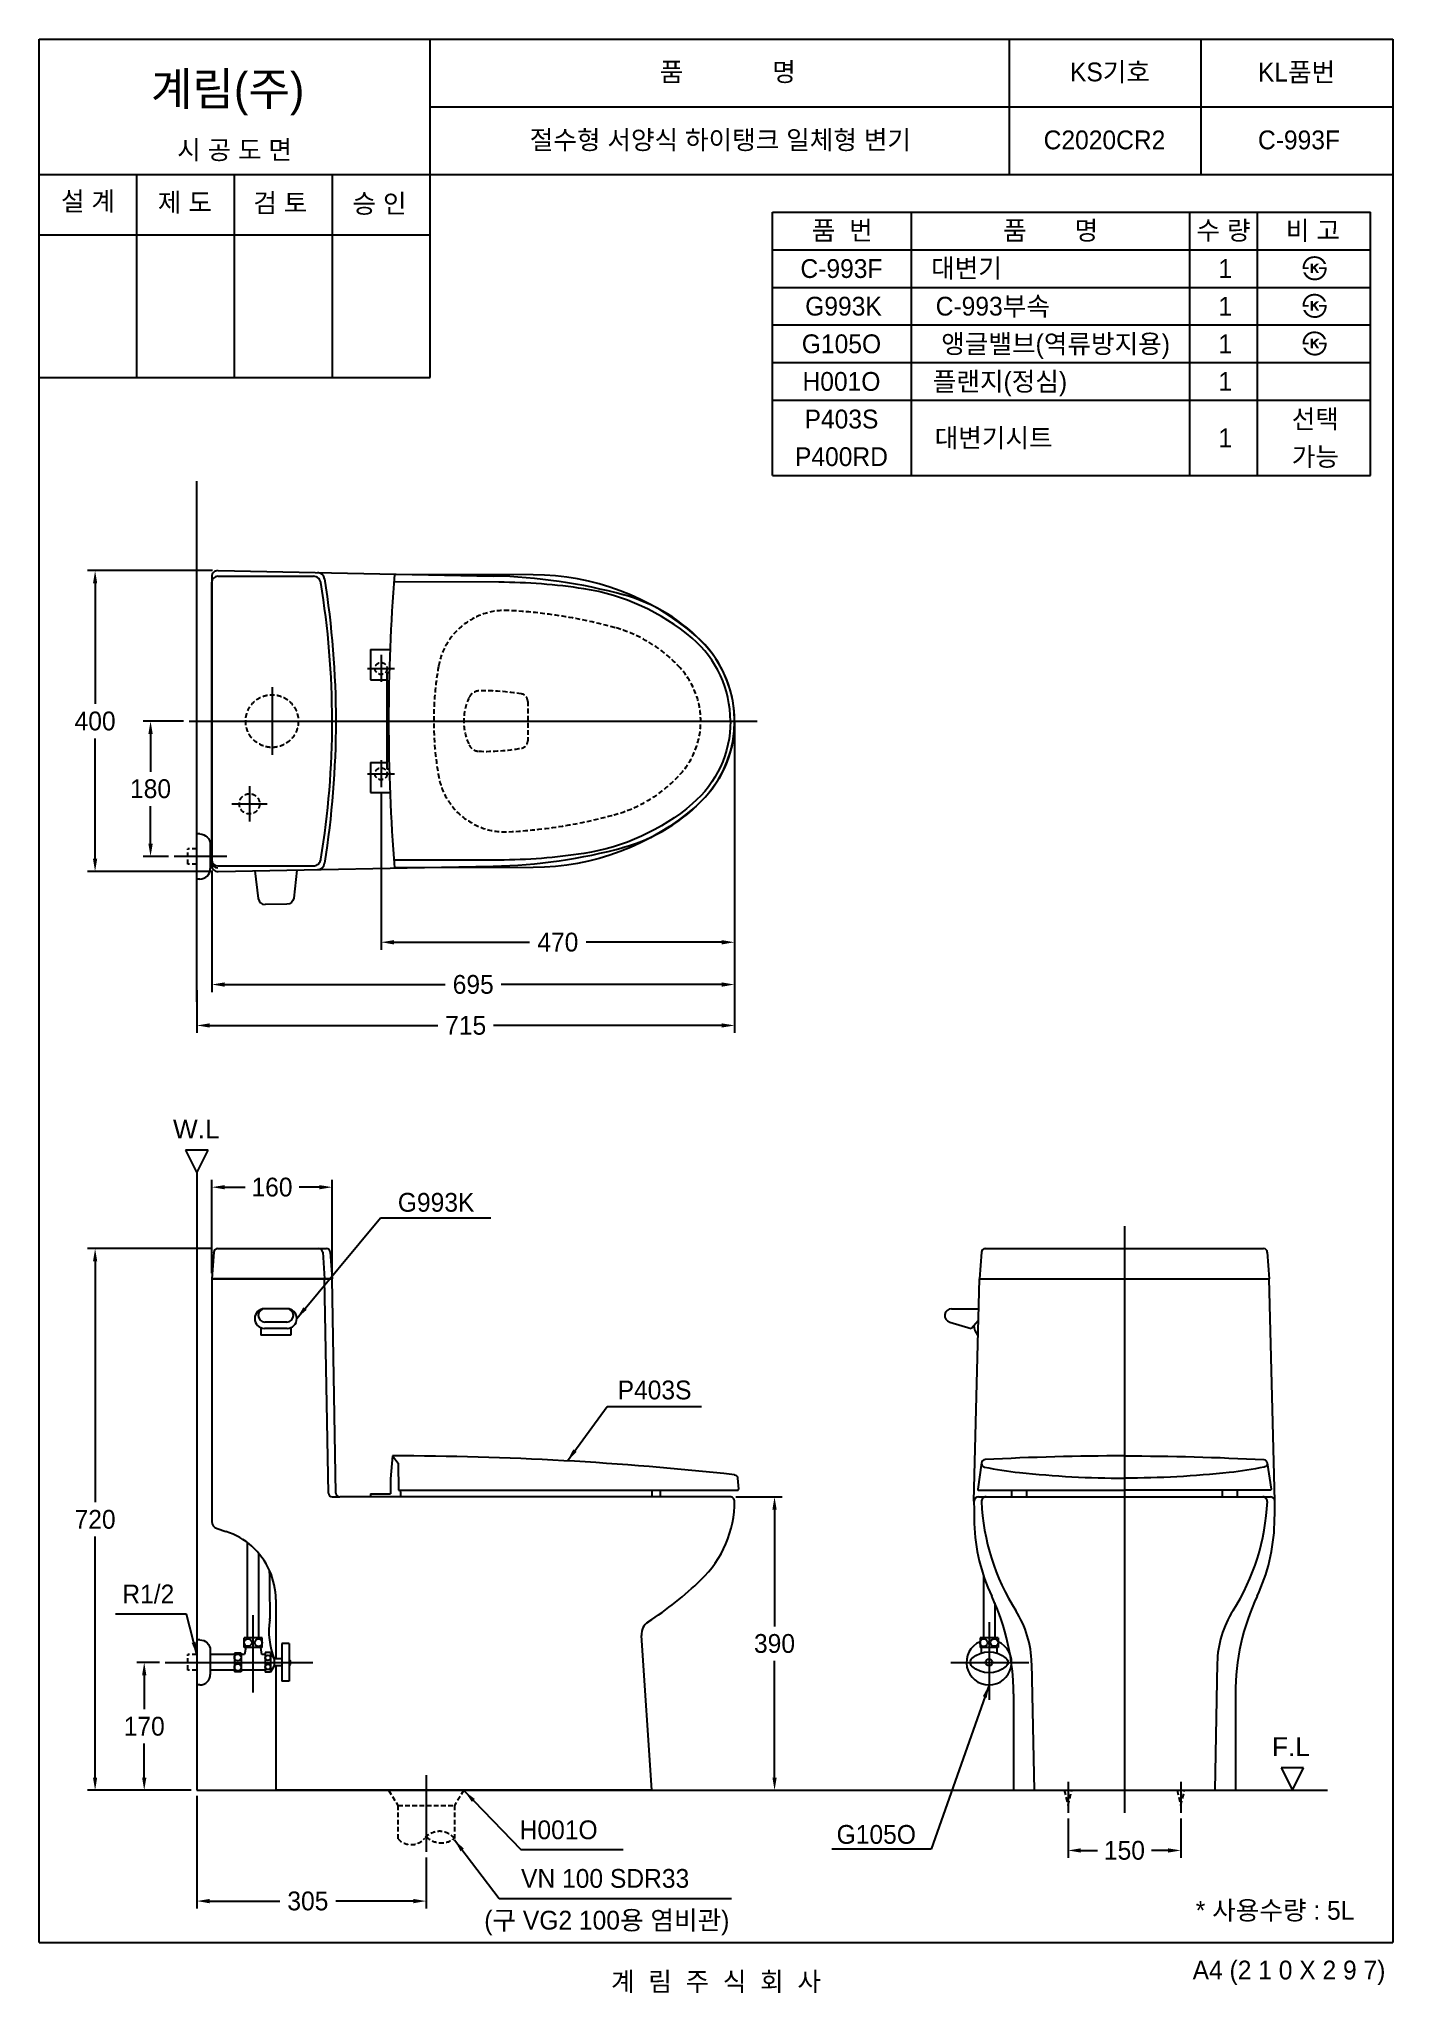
# Model space of a CAD drawing. Header units: millimetres. Extents: x 0 to 1800, y -67 to 2530.
import ezdxf
from ezdxf.enums import TextEntityAlignment as Align
from ezdxf.lldxf.tags import DXFTag

# ---------------------------------------------------------------- set-up
doc = ezdxf.new("R2010")
doc.units = ezdxf.units.MM
doc.linetypes.add('DASHED2', pattern=[9.525, 6.35, -3.175])
for name, color, linetype in [('TEXT', 7, 'Continuous'), ('내부선 및 부속', 4, 'Continuous'), ('도각라인', 255, 'Continuous'), ('외형선', 3, 'Continuous'), ('점선', 6, 'DASHED2'), ('중심선', 1, 'DASHED'), ('치수선', 7, 'Continuous')]:
    doc.layers.add(name, color=color, linetype=linetype)
doc.styles.add('____', font='')
doc.styles.add('타이틀', font='H2GTRM.TTF', dxfattribs={"height": 25})
doc.styles.get('____').set_extended_font_data('굴림')
tags = doc.linetypes.add('DASHDOT', pattern=[70, 31, -13, 13, -13]).pattern_tags.tags
tags[10:11] = [DXFTag(74, 4), DXFTag(75, 0), DXFTag(340, '0'), DXFTag(46, 0.0), DXFTag(50, 0.0), DXFTag(44, 0.0), DXFTag(45, 0.0)]
tags[8:9] = [DXFTag(74, 4), DXFTag(75, 0), DXFTag(340, '0'), DXFTag(46, 0.0), DXFTag(50, 0.0), DXFTag(44, 0.0), DXFTag(45, 0.0)]
tags[6:7] = [DXFTag(74, 4), DXFTag(75, 0), DXFTag(340, '0'), DXFTag(46, 0.0), DXFTag(50, 0.0), DXFTag(44, 0.0), DXFTag(45, 0.0)]
tags[4:5] = [DXFTag(74, 4), DXFTag(75, 0), DXFTag(340, '0'), DXFTag(46, 0.0), DXFTag(50, 0.0), DXFTag(44, 0.0), DXFTag(45, 0.0)]
tags = doc.linetypes.add('DASHED', pattern=[25.72, 12.86, -12.86]).pattern_tags.tags
tags[6:7] = [DXFTag(74, 4), DXFTag(75, 0), DXFTag(340, '0'), DXFTag(46, 0.0), DXFTag(50, 0.0), DXFTag(44, 0.0), DXFTag(45, 0.0)]
tags[4:5] = [DXFTag(74, 4), DXFTag(75, 0), DXFTag(340, '0'), DXFTag(46, 0.0), DXFTag(50, 0.0), DXFTag(44, 0.0), DXFTag(45, 0.0)]
doc.dimstyles.new('MSADIM', dxfattribs={"dimtxt": 33, "dimasz": 17, "dimexe": 10, "dimexo": 7.5, "dimgap": 10, "dimtad": 0, "dimtih": 1, "dimtoh": 1, "dimdec": 0, "dimzin": 1, "dimdsep": 46, "dimtxsty": '____', "dimcen": 11.25, "dimadec": 0, "dimazin": 0, "dimtfac": 1, "dimtdec": 0, "dimtix": 1, "dimtmove": 0, "dimatfit": 3, "dimfxl": 1, "dimtolj": 1, "dimtzin": 1, "dimarcsym": 0})

msp = doc.modelspace()

# ---------------------------------------------------------------- texts
at = {"layer": 'TEXT', "style": '타이틀'}
for s, p in [('품             명', (915.7, 2486.4)), ('KS기호', (1423.8, 2486.3)), ('KL품번', (1671.8, 2486.1)), ('시 공 도 면', (259.9, 2382.7)), ('절수형 서양식 하이탱크 일체형 변기', (905.8, 2396)), ('C2020CR2', (1416.5, 2396)), ('C-993F', (1675.1, 2396)), ('설 계', (65, 2314.6)), ('제 도', (193.8, 2312.9)), ('검 토', (320.8, 2312.3)), ('승 인', (452.7, 2311.4)), ('품  번', (1067.9, 2275.7)), ('품       명', (1344.8, 2275.7)), ('수 량', (1574.8, 2275.7)), ('비 고', (1693.6, 2275.7)), ('C-993F', (1066.8, 2225)), ('대변기', (1233.1, 2225.6)), ('1', (1577, 2225)), ('G993K', (1069.5, 2175)), ('C-993부속', (1268, 2175)), ('1', (1577, 2174.9)), ('G105O', (1066.8, 2125)), ('앵글밸브(역류방지용)', (1351.5, 2125)), ('1', (1577, 2124.9)), ('H001O', (1066.8, 2075)), ('플랜지(정심)', (1277.5, 2075)), ('1', (1577, 2075)), ('P403S', (1066.8, 2025)), ('선택', (1696.8, 2025)), ('대변기시트', (1269.1, 1999.9)), ('1', (1577, 2000)), ('P400RD', (1066.8, 1975)), ('가능', (1696.8, 1975)), ('* 사용수량 : 5L', (1643.3, 42.9)), ('계  림  주  식  회  사', (900, -51.7))]:
    msp.add_text(s, height=25, dxfattribs=at).set_placement(p, align=Align.MIDDLE_CENTER)
msp.add_text('계림(주)', height=44, dxfattribs=at).set_placement((148.7, 2441.8))
msp.add_text('A4 (2 1 0 X 2 9 7)', height=25, dxfattribs=at).set_placement((1790, -36.5), align=Align.MIDDLE_RIGHT)
at = {"layer": 'TEXT', "char_height": 25, "attachment_point": 1, "line_spacing_factor": 0.963855, "style": '타이틀'}
for s, insert, width in [('\\fArial;W.L', (178, 1093.9), 248.993), ('\\A1;G993K', (477, 996.4), 248.993), ('\\A1;P403S', (769.2, 747), 248.993), ('\\fArial;F.L', (1639.1, 272.8), 248.993), ('\\A1; G105O', (1051.3, 156.3), 248.993), ('\\A1;VN 100 SDR33', (640.8, 97.8), 379.657), ('\\A1;(구 VG2 100{\\fGulim|b0|i0|c129|p50;용 염비관)}', (591.9, 42.3), 379.657)]:
    msp.add_mtext(s, dxfattribs=dict(at, insert=insert, width=width))
at = {"layer": '치수선', "linetype": 'Continuous', "char_height": 25, "attachment_point": 1, "line_spacing_factor": 0.963855, "style": '타이틀'}
for s, insert, width in [('\\A1;R1/2', (110.7, 475.8), 248.993), ('\\A1; H001O', (629.9, 162.4), 361.787)]:
    msp.add_mtext(s, dxfattribs=dict(at, insert=insert, width=width))

# ---------------------------------------------------------------- blocks, each defined once
blk = doc.blocks.new('*D11')
at = {"layer": '치수선', "color": 0, "linetype": 'Continuous', "lineweight": -2, "transparency": 16777216}
for p, q in [((926.2, 592.4), (987.8, 592.4)), ((977.8, 575.4), (977.8, 420.2)), ((977.8, 219.4), (977.8, 374.6)), ((822.2, 202.4), (987.8, 202.4))]:
    blk.add_line(p, q, dxfattribs=at)
at = {"layer": '치수선', "color": 0, "linetype": 'Continuous', "transparency": 16777216}
for points in [[(975, 575.4), (980.7, 575.4), (977.8, 592.4)], [(975, 219.4), (980.7, 219.4), (977.8, 202.4)]]:
    blk.add_solid(points, dxfattribs=at)
at = {"layer": '치수선', "color": 0, "linetype": 'Continuous', "transparency": 16777216, "insert": (977.8, 397.4), "char_height": 25, "attachment_point": 5, "style": '____'}
blk.add_mtext('\\A1;390', dxfattribs=at)
blk = doc.blocks.new('*D12')
at = {"layer": '치수선', "color": 0, "linetype": 'Continuous', "lineweight": -2, "transparency": 16777216}
for p, q in [((1368, 164.9), (1368, 112.5)), ((1518, 164.9), (1518, 112.5)), ((1385, 122.5), (1407.1, 122.5)), ((1501, 122.5), (1478.9, 122.5))]:
    blk.add_line(p, q, dxfattribs=at)
at = {"layer": '치수선', "color": 0, "linetype": 'Continuous', "transparency": 16777216}
for points in [[(1385, 125.3), (1385, 119.6), (1368, 122.5)], [(1501, 125.3), (1501, 119.6), (1518, 122.5)]]:
    blk.add_solid(points, dxfattribs=at)
at = {"layer": '치수선', "color": 0, "linetype": 'Continuous', "transparency": 16777216, "insert": (1443, 122.5), "char_height": 25, "attachment_point": 5, "style": '____'}
blk.add_mtext('\\A1;150', dxfattribs=at)
blk = doc.blocks.new('*D2')
at = {"layer": '치수선', "color": 0, "linetype": 'Continuous', "lineweight": -2, "transparency": 16777216}
for p, q in [((209.7, 194.9), (209.7, 45.2)), ((514.7, 113.2), (514.7, 45.2)), ((226.7, 55.2), (320, 55.2)), ((497.7, 55.2), (394.7, 55.2))]:
    blk.add_line(p, q, dxfattribs=at)
at = {"layer": '치수선', "color": 0, "linetype": 'Continuous', "transparency": 16777216}
for points in [[(226.7, 58), (226.7, 52.3), (209.7, 55.2)], [(497.7, 58), (497.7, 52.3), (514.7, 55.2)]]:
    blk.add_solid(points, dxfattribs=at)
at = {"layer": '치수선', "color": 0, "linetype": 'Continuous', "transparency": 16777216, "insert": (357.4, 55.2), "char_height": 25, "attachment_point": 5, "style": '____'}
blk.add_mtext('\\A1;305', dxfattribs=at)
blk = doc.blocks.new('*D3')
at = {"layer": '치수선', "color": 0, "linetype": 'Continuous', "lineweight": -2, "transparency": 16777216}
for p, q in [((924.7, 1616), (924.7, 1319.6)), ((454.7, 1528), (454.7, 1319.6)), ((471.7, 1329.6), (652.1, 1329.6)), ((907.7, 1329.6), (727.4, 1329.6))]:
    blk.add_line(p, q, dxfattribs=at)
at = {"layer": '치수선', "color": 0, "linetype": 'Continuous', "transparency": 16777216}
for points in [[(471.7, 1332.4), (471.7, 1326.7), (454.7, 1329.6)], [(907.7, 1332.4), (907.7, 1326.7), (924.7, 1329.6)]]:
    blk.add_solid(points, dxfattribs=at)
at = {"layer": '치수선', "color": 0, "linetype": 'Continuous', "transparency": 16777216, "insert": (689.7, 1329.6), "char_height": 25, "attachment_point": 5, "style": '____'}
blk.add_mtext('\\A1;470', dxfattribs=at)
blk = doc.blocks.new('*D4')
at = {"layer": '치수선', "color": 0, "linetype": 'Continuous', "lineweight": -2, "transparency": 16777216}
for p, q in [((229.7, 1424), (229.7, 1263.4)), ((924.7, 1322.1), (924.7, 1263.4)), ((246.7, 1273.4), (539.9, 1273.4)), ((907.7, 1273.4), (614.5, 1273.4))]:
    blk.add_line(p, q, dxfattribs=at)
at = {"layer": '치수선', "color": 0, "linetype": 'Continuous', "transparency": 16777216}
for points in [[(246.7, 1276.2), (246.7, 1270.5), (229.7, 1273.4)], [(907.7, 1276.2), (907.7, 1270.5), (924.7, 1273.4)]]:
    blk.add_solid(points, dxfattribs=at)
at = {"layer": '치수선', "color": 0, "linetype": 'Continuous', "transparency": 16777216, "insert": (577.2, 1273.4), "char_height": 25, "attachment_point": 5, "style": '____'}
blk.add_mtext('\\A1;695', dxfattribs=at)
blk = doc.blocks.new('*D5')
at = {"layer": '치수선', "color": 0, "linetype": 'Continuous', "lineweight": -2, "transparency": 16777216}
for p, q in [((209.7, 1265.9), (209.7, 1209)), ((924.7, 1265.9), (924.7, 1209)), ((226.7, 1219), (530.1, 1219)), ((907.7, 1219), (604.4, 1219))]:
    blk.add_line(p, q, dxfattribs=at)
at = {"layer": '치수선', "color": 0, "linetype": 'Continuous', "transparency": 16777216}
for points in [[(226.7, 1221.8), (226.7, 1216.2), (209.7, 1219)], [(907.7, 1221.8), (907.7, 1216.2), (924.7, 1219)]]:
    blk.add_solid(points, dxfattribs=at)
at = {"layer": '치수선', "color": 0, "linetype": 'Continuous', "transparency": 16777216, "insert": (567.2, 1219), "char_height": 25, "attachment_point": 5, "style": '____'}
blk.add_mtext('\\A1;715', dxfattribs=at)
blk = doc.blocks.new('*D6')
at = {"layer": '치수선', "color": 0, "linetype": 'Continuous', "lineweight": -2, "transparency": 16777216}
for p, q in [((160.2, 372.4), (129.8, 372.4)), ((139.8, 355.4), (139.8, 310.3)), ((139.8, 219.4), (139.8, 264.6)), ((202.2, 202.4), (129.8, 202.4))]:
    blk.add_line(p, q, dxfattribs=at)
at = {"layer": '치수선', "color": 0, "linetype": 'Continuous', "transparency": 16777216}
for points in [[(137, 355.4), (142.7, 355.4), (139.8, 372.4)], [(137, 219.4), (142.7, 219.4), (139.8, 202.4)]]:
    blk.add_solid(points, dxfattribs=at)
at = {"layer": '치수선', "color": 0, "linetype": 'Continuous', "transparency": 16777216, "insert": (139.8, 287.4), "char_height": 25, "attachment_point": 5, "style": '____'}
blk.add_mtext('\\A1;170', dxfattribs=at)
blk = doc.blocks.new('*D7')
at = {"layer": '치수선', "color": 0, "linetype": 'Continuous', "lineweight": -2, "transparency": 16777216}
for p, q in [((229.7, 922.4), (64.5, 922.4)), ((74.5, 905.4), (74.5, 585.3)), ((74.5, 219.4), (74.5, 539.6)), ((202.2, 202.4), (64.5, 202.4))]:
    blk.add_line(p, q, dxfattribs=at)
at = {"layer": '치수선', "color": 0, "linetype": 'Continuous', "transparency": 16777216}
for points in [[(71.7, 905.4), (77.3, 905.4), (74.5, 922.4)], [(71.7, 219.4), (77.3, 219.4), (74.5, 202.4)]]:
    blk.add_solid(points, dxfattribs=at)
at = {"layer": '치수선', "color": 0, "linetype": 'Continuous', "transparency": 16777216, "insert": (74.5, 562.4), "char_height": 25, "attachment_point": 5, "style": '____'}
blk.add_mtext('\\A1;720', dxfattribs=at)
blk = doc.blocks.new('*D8')
at = {"layer": '치수선', "color": 0, "linetype": 'Continuous', "lineweight": -2, "transparency": 16777216}
for p, q in [((192.2, 1623.5), (138.2, 1623.5)), ((148.2, 1606.5), (148.2, 1556.3)), ((148.2, 1460.5), (148.2, 1510.6)), ((172.2, 1443.5), (138.2, 1443.5))]:
    blk.add_line(p, q, dxfattribs=at)
at = {"layer": '치수선', "color": 0, "linetype": 'Continuous', "transparency": 16777216}
for points in [[(145.4, 1606.5), (151.1, 1606.5), (148.2, 1623.5)], [(145.4, 1460.5), (151.1, 1460.5), (148.2, 1443.5)]]:
    blk.add_solid(points, dxfattribs=at)
at = {"layer": '치수선', "color": 0, "linetype": 'Continuous', "transparency": 16777216, "insert": (148.2, 1533.5), "char_height": 25, "attachment_point": 5, "style": '____'}
blk.add_mtext('\\A1;180', dxfattribs=at)
blk = doc.blocks.new('*D9')
at = {"layer": '치수선', "color": 0, "linetype": 'Continuous', "lineweight": -2, "transparency": 16777216}
for p, q in [((230.4, 1823.5), (64.5, 1823.5)), ((74.5, 1806.5), (74.5, 1646.3)), ((74.5, 1440.5), (74.5, 1600.6)), ((230.4, 1423.5), (64.5, 1423.5))]:
    blk.add_line(p, q, dxfattribs=at)
at = {"layer": '치수선', "color": 0, "linetype": 'Continuous', "transparency": 16777216}
for points in [[(71.7, 1806.5), (77.3, 1806.5), (74.5, 1823.5)], [(71.7, 1440.5), (77.3, 1440.5), (74.5, 1423.5)]]:
    blk.add_solid(points, dxfattribs=at)
at = {"layer": '치수선', "color": 0, "linetype": 'Continuous', "transparency": 16777216, "insert": (74.5, 1623.5), "char_height": 25, "attachment_point": 5, "style": '____'}
blk.add_mtext('\\A1;400', dxfattribs=at)
blk = doc.blocks.new('*D10')
at = {"layer": '치수선', "color": 0, "linetype": 'Continuous', "lineweight": -2, "transparency": 16777216}
for p, q in [((229.7, 889.9), (229.7, 1014)), ((389.7, 889.9), (389.7, 1014)), ((246.7, 1004), (273.8, 1004)), ((372.7, 1004), (345.7, 1004))]:
    blk.add_line(p, q, dxfattribs=at)
at = {"layer": '치수선', "color": 0, "linetype": 'Continuous', "transparency": 16777216}
for points in [[(246.7, 1006.8), (246.7, 1001.2), (229.7, 1004)], [(372.7, 1006.8), (372.7, 1001.2), (389.7, 1004)]]:
    blk.add_solid(points, dxfattribs=at)
at = {"layer": '치수선', "color": 0, "linetype": 'Continuous', "transparency": 16777216, "insert": (309.7, 1004), "char_height": 25, "attachment_point": 5, "style": '____'}
blk.add_mtext('\\A1;160', dxfattribs=at)

# ---------------------------------------------------------------- dimensions: what is measured, and where the dimension line sits
at = {"layer": '치수선', "linetype": 'Continuous'}
for base, p1, p2, picture, middle in [((74.5, 1423.5), (237.9, 1823.5), (237.9, 1423.5), '*D9', (74.5, 1623.5)), ((148.2, 1443.5), (199.7, 1623.5), (179.7, 1443.5), '*D8', (148.2, 1533.5)), ((74.5, 922.4), (209.7, 202.4), (237.2, 922.4), '*D7', (74.5, 562.4)), ((977.8, 592.4), (814.7, 202.4), (918.7, 592.4), '*D11', (977.8, 397.4)), ((139.8, 202.4), (167.7, 372.4), (209.7, 202.4), '*D6', (139.8, 287.4))]:
    dim = msp.add_linear_dim(base=base, p1=p1, p2=p2, angle=90, dimstyle='MSADIM', override={"dimtxt": 25}, dxfattribs=at)
    dim.commit()
    dim.dimension.update_dxf_attribs({"geometry": picture, "text_midpoint": middle})
for base, p1, p2, picture, middle in [((454.7, 1329.6), (924.7, 1623.5), (454.7, 1535.5), '*D3', (689.7, 1329.6)), ((229.7, 1273.4), (924.7, 1329.6), (229.7, 1431.5), '*D4', (577.2, 1273.4)), ((209.7, 1219), (924.7, 1273.4), (209.7, 1273.4), '*D5', (567.2, 1219)), ((389.7, 1004), (229.7, 882.4), (389.7, 882.4), '*D10', (309.7, 1004)), ((1518, 122.5), (1368, 172.4), (1518, 172.4), '*D12', (1443, 122.5))]:
    dim = msp.add_linear_dim(base=base, p1=p1, p2=p2, dimstyle='MSADIM', override={"dimtxt": 25}, dxfattribs=at)
    dim.commit()
    dim.dimension.update_dxf_attribs({"geometry": picture, "text_midpoint": middle})
dim = msp.add_linear_dim(base=(514.7, 55.2), p1=(209.7, 202.4), p2=(514.7, 120.7), dimstyle='MSADIM', override={"dimtxt": 25}, dxfattribs=at)
dim.commit()
dim.dimension.update_dxf_attribs({"geometry": '*D2', "text_midpoint": (357.4, 55.2), "dimtype": 160})

# ---------------------------------------------------------------- hatches: boundary and pattern name
at = {"layer": 'TEXT'}
for points in [[(1679.9, 2224.2), (1679.8, 2224.6), (1679.8, 2225), (1679.8, 2225.4), (1679.8, 2225.8), (1679.8, 2226.2), (1679.9, 2226.6), (1679.9, 2227), (1679.9, 2227.4), (1680, 2227.8), (1680, 2228.2), (1680.1, 2228.6), (1680.2, 2229), (1680.3, 2229.4), (1680.4, 2229.8), (1680.5, 2230.1), (1680.6, 2230.5), (1680.7, 2230.9), (1680.8, 2231.3), (1681, 2231.7), (1681.1, 2232), (1681.3, 2232.4), (1681.4, 2232.7), (1681.6, 2233.1), (1681.8, 2233.4), (1682, 2233.8), (1682.1, 2234.1), (1682.4, 2234.4), (1682.6, 2234.8), (1682.8, 2235.1), (1683, 2235.4), (1683.2, 2235.7), (1683.8, 2236.3), (1684, 2236.6), (1684.3, 2236.9), (1684.6, 2237.2), (1684.9, 2237.5), (1685.2, 2237.8), (1685.5, 2238), (1685.8, 2238.3), (1686.1, 2238.5), (1686.4, 2238.7), (1686.8, 2239), (1687.1, 2239.2), (1687.4, 2239.4), (1687.8, 2239.6), (1688.2, 2239.8), (1688.5, 2239.9), (1688.9, 2240.1), (1689.3, 2240.3), (1689.7, 2240.5), (1690.2, 2240.6), (1690.6, 2240.7), (1691, 2240.9), (1691.5, 2241), (1691.9, 2241.1), (1692.4, 2241.2), (1692.8, 2241.2), (1693.3, 2241.3), (1693.8, 2241.4), (1694.2, 2241.4), (1694.7, 2241.4), (1695.2, 2241.5), (1695.7, 2241.5), (1696.5, 2241.5), (1696.8, 2241.4), (1697.2, 2241.4), (1697.6, 2241.4), (1697.9, 2241.3), (1698.3, 2241.3), (1698.6, 2241.2), (1699, 2241.2), (1699.3, 2241.1), (1699.7, 2241), (1700, 2241), (1700.4, 2240.9), (1700.7, 2240.8), (1701, 2240.7), (1701.4, 2240.6), (1701.7, 2240.5), (1702, 2240.4), (1702.3, 2240.2), (1702.6, 2240.1), (1702.9, 2240), (1703.2, 2239.8), (1703.5, 2239.7), (1703.8, 2239.5), (1704.1, 2239.4), (1704.4, 2239.2), (1704.7, 2239), (1705, 2238.9), (1705.2, 2238.7), (1705.5, 2238.5), (1705.8, 2238.3), (1706.1, 2238.1), (1706.5, 2237.7), (1706.9, 2237.4), (1707.3, 2237), (1707.7, 2236.6), (1708, 2236.2), (1708.4, 2235.8), (1708.7, 2235.4), (1709.1, 2234.9), (1709.4, 2234.5), (1709.7, 2234), (1710, 2233.5), (1710.3, 2233), (1710.5, 2232.5), (1710.8, 2232), (1711, 2231.5), (1711.3, 2230.9), (1711.3, 2230.9), (1708.2, 2230.9), (1708.2, 2230.9), (1708.1, 2231.1), (1708, 2231.3), (1708, 2231.4), (1707.9, 2231.6), (1707.8, 2231.8), (1707.7, 2232), (1707.7, 2232.1), (1707.6, 2232.3), (1707.5, 2232.5), (1707.4, 2232.6), (1707.3, 2232.8), (1707.2, 2233), (1707.1, 2233.1), (1707, 2233.3), (1706.9, 2233.5), (1706.7, 2233.6), (1706.6, 2233.8), (1706.5, 2233.9), (1706.2, 2234.3), (1705.9, 2234.6), (1705.6, 2234.9), (1705.3, 2235.2), (1705, 2235.5), (1704.7, 2235.8), (1704.3, 2236.1), (1704.1, 2236.3), (1703.8, 2236.4), (1703.6, 2236.6), (1703.4, 2236.8), (1703.1, 2236.9), (1702.9, 2237.1), (1702.6, 2237.2), (1702.4, 2237.4), (1702.2, 2237.5), (1701.9, 2237.6), (1701.7, 2237.7), (1701.4, 2237.8), (1701.2, 2238), (1700.9, 2238.1), (1700.6, 2238.2), (1700.4, 2238.3), (1700.1, 2238.3), (1699.9, 2238.4), (1699.6, 2238.5), (1699.3, 2238.6), (1699.1, 2238.6), (1698.8, 2238.7), (1698.5, 2238.7), (1698.2, 2238.8), (1698, 2238.8), (1697.7, 2238.9), (1697.4, 2238.9), (1697.1, 2238.9), (1696.8, 2239), (1696.5, 2239), (1696.3, 2239), (1696, 2239), (1695.6, 2239), (1695.3, 2239), (1694.9, 2238.9), (1694.6, 2238.9), (1694.3, 2238.9), (1693.9, 2238.9), (1693.6, 2238.8), (1693.3, 2238.8), (1693, 2238.7), (1692.7, 2238.7), (1692.3, 2238.6), (1692, 2238.5), (1691.7, 2238.4), (1691.4, 2238.3), (1691.1, 2238.2), (1690.9, 2238.1), (1690.6, 2238), (1690.3, 2237.9), (1690, 2237.8), (1689.7, 2237.7), (1689.4, 2237.5), (1689.2, 2237.4), (1688.9, 2237.3), (1688.7, 2237.1), (1688.4, 2236.9), (1688.1, 2236.8), (1687.9, 2236.6), (1687.6, 2236.4), (1687.4, 2236.2), (1687.2, 2236), (1686.9, 2235.8), (1686.7, 2235.6), (1686.5, 2235.4), (1686.2, 2235.2), (1686, 2235), (1685.8, 2234.7), (1685.6, 2234.5), (1685.4, 2234.3), (1685.2, 2234), (1685, 2233.8), (1684.8, 2233.5), (1684.7, 2233.3), (1684.5, 2233), (1684.3, 2232.7), (1684.2, 2232.5), (1684, 2232.2), (1683.9, 2231.9), (1683.8, 2231.6), (1683.7, 2231.3), (1683.5, 2231.1), (1683.4, 2230.8), (1683.3, 2230.5), (1683.2, 2230.2), (1683.1, 2229.8), (1683, 2229.5), (1683, 2229.2), (1682.9, 2228.9), (1682.8, 2228.6), (1682.8, 2228.2), (1682.7, 2227.9), (1682.7, 2227.6), (1682.7, 2227.2), (1682.6, 2226.9), (1682.6, 2226.5), (1682.6, 2226.5), (1687.8, 2226.5), (1687.8, 2226.5), (1687.8, 2226.5), (1687.8, 2224.2), (1687.8, 2224.2), (1687.8, 2224.2), (1679.9, 2224.2)], [(1712, 2226.5), (1712, 2226.1), (1712, 2225.6), (1712, 2225.2), (1712, 2224.8), (1711.9, 2224.3), (1711.9, 2223.9), (1711.9, 2223.5), (1711.8, 2223.1), (1711.7, 2222.7), (1711.6, 2222.2), (1711.6, 2221.8), (1711.5, 2221.4), (1711.3, 2221), (1711.2, 2220.6), (1711.1, 2220.2), (1711, 2219.8), (1710.8, 2219.4), (1710.7, 2219), (1710.5, 2218.7), (1710.4, 2218.3), (1710.2, 2217.9), (1710, 2217.6), (1709.8, 2217.2), (1709.6, 2216.9), (1709.4, 2216.5), (1709.2, 2216.2), (1709, 2215.9), (1708.8, 2215.5), (1708.5, 2215.2), (1708.3, 2214.9), (1708, 2214.6), (1707.8, 2214.3), (1707.5, 2214), (1707.2, 2213.7), (1707, 2213.5), (1706.7, 2213.2), (1706.4, 2212.9), (1706.1, 2212.7), (1705.8, 2212.4), (1705.5, 2212.2), (1705.2, 2212), (1704.8, 2211.8), (1704.5, 2211.6), (1704.2, 2211.4), (1703.8, 2211.2), (1703.5, 2211), (1703.1, 2210.8), (1702.8, 2210.7), (1702.4, 2210.5), (1702.1, 2210.3), (1701.7, 2210.2), (1701.3, 2210.1), (1700.9, 2209.9), (1700.5, 2209.8), (1700.2, 2209.7), (1699.8, 2209.6), (1699.4, 2209.6), (1699, 2209.5), (1698.6, 2209.4), (1698.2, 2209.4), (1697.8, 2209.4), (1697.4, 2209.3), (1697, 2209.3), (1696.6, 2209.3), (1695.9, 2209.3), (1695.3, 2209.3), (1694.6, 2209.4), (1694, 2209.5), (1693.3, 2209.5), (1693, 2209.6), (1692.7, 2209.7), (1692.4, 2209.7), (1692.1, 2209.8), (1691.8, 2209.9), (1691.5, 2209.9), (1691.2, 2210), (1691, 2210.1), (1690.7, 2210.2), (1690.4, 2210.3), (1690.1, 2210.4), (1689.8, 2210.5), (1689.5, 2210.6), (1689.3, 2210.7), (1689, 2210.9), (1688.7, 2211), (1688.5, 2211.1), (1688.2, 2211.3), (1687.9, 2211.4), (1687.7, 2211.6), (1687.4, 2211.7), (1686.9, 2212), (1686.6, 2212.2), (1686.4, 2212.4), (1686.1, 2212.6), (1685.9, 2212.8), (1685.6, 2213), (1685.4, 2213.2), (1685.1, 2213.4), (1684.9, 2213.6), (1684.7, 2213.8), (1684.5, 2214.1), (1684.2, 2214.3), (1684, 2214.5), (1683.8, 2214.8), (1683.6, 2215), (1683.4, 2215.2), (1683.2, 2215.5), (1683, 2215.8), (1682.8, 2216), (1682.6, 2216.3), (1682.5, 2216.6), (1682.3, 2216.8), (1682.1, 2217.1), (1681.9, 2217.4), (1681.8, 2217.7), (1681.6, 2218), (1681.5, 2218.3), (1681.3, 2218.6), (1681, 2219.2), (1680.8, 2219.9), (1680.8, 2219.9), (1683.7, 2219.9), (1683.7, 2219.9), (1683.9, 2219.4), (1684.2, 2219), (1684.4, 2218.6), (1684.6, 2218.2), (1684.9, 2217.9), (1685.1, 2217.5), (1685.4, 2217.1), (1685.7, 2216.8), (1685.9, 2216.5), (1686.2, 2216.1), (1686.5, 2215.8), (1686.8, 2215.5), (1687.1, 2215.2), (1687.4, 2215), (1687.7, 2214.7), (1688, 2214.5), (1688.2, 2214.3), (1688.4, 2214.1), (1688.7, 2214), (1688.9, 2213.8), (1689.1, 2213.7), (1689.4, 2213.5), (1689.6, 2213.4), (1689.9, 2213.2), (1690.1, 2213.1), (1690.4, 2213), (1690.6, 2212.9), (1690.9, 2212.8), (1691.1, 2212.7), (1691.4, 2212.6), (1691.7, 2212.5), (1691.9, 2212.4), (1692.2, 2212.3), (1692.5, 2212.3), (1692.7, 2212.2), (1693, 2212.1), (1693.3, 2212.1), (1693.6, 2212), (1693.9, 2212), (1694.2, 2212), (1694.5, 2211.9), (1694.8, 2211.9), (1695.1, 2211.9), (1695.4, 2211.9), (1695.7, 2211.9), (1696, 2211.9), (1696.3, 2211.9), (1697.1, 2211.9), (1697.4, 2211.9), (1697.7, 2212), (1698, 2212), (1698.2, 2212), (1698.5, 2212), (1698.7, 2212.1), (1699, 2212.1), (1699.3, 2212.2), (1699.5, 2212.2), (1699.8, 2212.3), (1700, 2212.4), (1700.3, 2212.5), (1700.5, 2212.5), (1700.8, 2212.6), (1701, 2212.7), (1701.3, 2212.8), (1701.5, 2212.9), (1701.8, 2213), (1702, 2213.1), (1702.3, 2213.3), (1702.5, 2213.4), (1702.7, 2213.5), (1703, 2213.7), (1703.2, 2213.8), (1703.4, 2213.9), (1703.7, 2214.1), (1703.9, 2214.3), (1704.1, 2214.4), (1704.3, 2214.6), (1704.6, 2214.8), (1704.8, 2215), (1705.1, 2215.2), (1705.3, 2215.4), (1705.6, 2215.7), (1705.8, 2215.9), (1706, 2216.1), (1706.2, 2216.4), (1706.4, 2216.6), (1706.6, 2216.9), (1706.8, 2217.1), (1707, 2217.4), (1707.2, 2217.7), (1707.3, 2218), (1707.5, 2218.2), (1707.7, 2218.5), (1707.8, 2218.8), (1708, 2219.1), (1708.1, 2219.4), (1708.2, 2219.7), (1708.3, 2220), (1708.4, 2220.4), (1708.6, 2220.7), (1708.7, 2221), (1708.7, 2221.3), (1708.8, 2221.7), (1708.9, 2222), (1709, 2222.4), (1709, 2222.7), (1709.1, 2223.1), (1709.1, 2223.4), (1709.2, 2223.8), (1709.2, 2224.2), (1709.2, 2224.2), (1701.8, 2224.2), (1701.8, 2224.2), (1701.8, 2224.2), (1701.8, 2226.5), (1701.8, 2226.5), (1701.8, 2226.5), (1712, 2226.5)], [(1693.6, 2227.2), (1698.4, 2231.6), (1702.3, 2231.6), (1696.9, 2226.6), (1701.9, 2219.1), (1698.6, 2219.1), (1695, 2224.8), (1693.6, 2223.6), (1693.6, 2219.1), (1690.7, 2219.1), (1690.7, 2231.7), (1693.6, 2231.7)], [(1679.9, 2174.2), (1679.8, 2174.6), (1679.8, 2175), (1679.8, 2175.4), (1679.8, 2175.8), (1679.8, 2176.2), (1679.9, 2176.6), (1679.9, 2177), (1679.9, 2177.4), (1680, 2177.8), (1680, 2178.2), (1680.1, 2178.6), (1680.2, 2179), (1680.3, 2179.4), (1680.4, 2179.8), (1680.5, 2180.1), (1680.6, 2180.5), (1680.7, 2180.9), (1680.8, 2181.3), (1681, 2181.7), (1681.1, 2182), (1681.3, 2182.4), (1681.4, 2182.7), (1681.6, 2183.1), (1681.8, 2183.4), (1682, 2183.8), (1682.1, 2184.1), (1682.4, 2184.4), (1682.6, 2184.8), (1682.8, 2185.1), (1683, 2185.4), (1683.2, 2185.7), (1683.8, 2186.3), (1684, 2186.6), (1684.3, 2186.9), (1684.6, 2187.2), (1684.9, 2187.5), (1685.2, 2187.8), (1685.5, 2188), (1685.8, 2188.3), (1686.1, 2188.5), (1686.4, 2188.7), (1686.8, 2189), (1687.1, 2189.2), (1687.4, 2189.4), (1687.8, 2189.6), (1688.2, 2189.8), (1688.5, 2189.9), (1688.9, 2190.1), (1689.3, 2190.3), (1689.7, 2190.5), (1690.2, 2190.6), (1690.6, 2190.7), (1691, 2190.9), (1691.5, 2191), (1691.9, 2191.1), (1692.4, 2191.2), (1692.8, 2191.2), (1693.3, 2191.3), (1693.8, 2191.4), (1694.2, 2191.4), (1694.7, 2191.4), (1695.2, 2191.5), (1695.7, 2191.5), (1696.5, 2191.5), (1696.8, 2191.4), (1697.2, 2191.4), (1697.6, 2191.4), (1697.9, 2191.3), (1698.3, 2191.3), (1698.6, 2191.2), (1699, 2191.2), (1699.3, 2191.1), (1699.7, 2191), (1700, 2191), (1700.4, 2190.9), (1700.7, 2190.8), (1701, 2190.7), (1701.4, 2190.6), (1701.7, 2190.5), (1702, 2190.4), (1702.3, 2190.2), (1702.6, 2190.1), (1702.9, 2190), (1703.2, 2189.8), (1703.5, 2189.7), (1703.8, 2189.5), (1704.1, 2189.4), (1704.4, 2189.2), (1704.7, 2189), (1705, 2188.9), (1705.2, 2188.7), (1705.5, 2188.5), (1705.8, 2188.3), (1706.1, 2188.1), (1706.5, 2187.7), (1706.9, 2187.4), (1707.3, 2187), (1707.7, 2186.6), (1708, 2186.2), (1708.4, 2185.8), (1708.7, 2185.4), (1709.1, 2184.9), (1709.4, 2184.5), (1709.7, 2184), (1710, 2183.5), (1710.3, 2183), (1710.5, 2182.5), (1710.8, 2182), (1711, 2181.5), (1711.3, 2180.9), (1711.3, 2180.9), (1708.2, 2180.9), (1708.2, 2180.9), (1708.1, 2181.1), (1708, 2181.3), (1708, 2181.4), (1707.9, 2181.6), (1707.8, 2181.8), (1707.7, 2182), (1707.7, 2182.1), (1707.6, 2182.3), (1707.5, 2182.5), (1707.4, 2182.6), (1707.3, 2182.8), (1707.2, 2183), (1707.1, 2183.1), (1707, 2183.3), (1706.9, 2183.5), (1706.7, 2183.6), (1706.6, 2183.8), (1706.5, 2183.9), (1706.2, 2184.3), (1705.9, 2184.6), (1705.6, 2184.9), (1705.3, 2185.2), (1705, 2185.5), (1704.7, 2185.8), (1704.3, 2186.1), (1704.1, 2186.3), (1703.8, 2186.4), (1703.6, 2186.6), (1703.4, 2186.8), (1703.1, 2186.9), (1702.9, 2187.1), (1702.6, 2187.2), (1702.4, 2187.4), (1702.2, 2187.5), (1701.9, 2187.6), (1701.7, 2187.7), (1701.4, 2187.8), (1701.2, 2188), (1700.9, 2188.1), (1700.6, 2188.2), (1700.4, 2188.3), (1700.1, 2188.3), (1699.9, 2188.4), (1699.6, 2188.5), (1699.3, 2188.6), (1699.1, 2188.6), (1698.8, 2188.7), (1698.5, 2188.7), (1698.2, 2188.8), (1698, 2188.8), (1697.7, 2188.9), (1697.4, 2188.9), (1697.1, 2188.9), (1696.8, 2189), (1696.5, 2189), (1696.3, 2189), (1696, 2189), (1695.6, 2189), (1695.3, 2189), (1694.9, 2188.9), (1694.6, 2188.9), (1694.3, 2188.9), (1693.9, 2188.9), (1693.6, 2188.8), (1693.3, 2188.8), (1693, 2188.7), (1692.7, 2188.7), (1692.3, 2188.6), (1692, 2188.5), (1691.7, 2188.4), (1691.4, 2188.3), (1691.1, 2188.2), (1690.9, 2188.1), (1690.6, 2188), (1690.3, 2187.9), (1690, 2187.8), (1689.7, 2187.7), (1689.4, 2187.5), (1689.2, 2187.4), (1688.9, 2187.3), (1688.7, 2187.1), (1688.4, 2186.9), (1688.1, 2186.8), (1687.9, 2186.6), (1687.6, 2186.4), (1687.4, 2186.2), (1687.2, 2186), (1686.9, 2185.8), (1686.7, 2185.6), (1686.5, 2185.4), (1686.2, 2185.2), (1686, 2185), (1685.8, 2184.7), (1685.6, 2184.5), (1685.4, 2184.3), (1685.2, 2184), (1685, 2183.8), (1684.8, 2183.5), (1684.7, 2183.3), (1684.5, 2183), (1684.3, 2182.7), (1684.2, 2182.5), (1684, 2182.2), (1683.9, 2181.9), (1683.8, 2181.6), (1683.7, 2181.3), (1683.5, 2181.1), (1683.4, 2180.8), (1683.3, 2180.5), (1683.2, 2180.2), (1683.1, 2179.8), (1683, 2179.5), (1683, 2179.2), (1682.9, 2178.9), (1682.8, 2178.6), (1682.8, 2178.2), (1682.7, 2177.9), (1682.7, 2177.6), (1682.7, 2177.2), (1682.6, 2176.9), (1682.6, 2176.5), (1682.6, 2176.5), (1687.8, 2176.5), (1687.8, 2176.5), (1687.8, 2176.5), (1687.8, 2174.2), (1687.8, 2174.2), (1687.8, 2174.2), (1679.9, 2174.2)], [(1693.6, 2177.2), (1698.4, 2181.6), (1702.3, 2181.6), (1696.9, 2176.6), (1701.9, 2169.1), (1698.6, 2169.1), (1695, 2174.8), (1693.6, 2173.6), (1693.6, 2169.1), (1690.7, 2169.1), (1690.7, 2181.7), (1693.6, 2181.7)], [(1712, 2176.5), (1712, 2176.1), (1712, 2175.6), (1712, 2175.2), (1712, 2174.8), (1711.9, 2174.3), (1711.9, 2173.9), (1711.9, 2173.5), (1711.8, 2173.1), (1711.7, 2172.7), (1711.6, 2172.2), (1711.6, 2171.8), (1711.5, 2171.4), (1711.3, 2171), (1711.2, 2170.6), (1711.1, 2170.2), (1711, 2169.8), (1710.8, 2169.4), (1710.7, 2169), (1710.5, 2168.7), (1710.4, 2168.3), (1710.2, 2167.9), (1710, 2167.6), (1709.8, 2167.2), (1709.6, 2166.9), (1709.4, 2166.5), (1709.2, 2166.2), (1709, 2165.9), (1708.8, 2165.5), (1708.5, 2165.2), (1708.3, 2164.9), (1708, 2164.6), (1707.8, 2164.3), (1707.5, 2164), (1707.2, 2163.7), (1707, 2163.5), (1706.7, 2163.2), (1706.4, 2162.9), (1706.1, 2162.7), (1705.8, 2162.4), (1705.5, 2162.2), (1705.2, 2162), (1704.8, 2161.8), (1704.5, 2161.6), (1704.2, 2161.4), (1703.8, 2161.2), (1703.5, 2161), (1703.1, 2160.8), (1702.8, 2160.7), (1702.4, 2160.5), (1702.1, 2160.3), (1701.7, 2160.2), (1701.3, 2160.1), (1700.9, 2159.9), (1700.5, 2159.8), (1700.2, 2159.7), (1699.8, 2159.6), (1699.4, 2159.6), (1699, 2159.5), (1698.6, 2159.4), (1698.2, 2159.4), (1697.8, 2159.4), (1697.4, 2159.3), (1697, 2159.3), (1696.6, 2159.3), (1695.9, 2159.3), (1695.3, 2159.3), (1694.6, 2159.4), (1694, 2159.5), (1693.3, 2159.5), (1693, 2159.6), (1692.7, 2159.7), (1692.4, 2159.7), (1692.1, 2159.8), (1691.8, 2159.9), (1691.5, 2159.9), (1691.2, 2160), (1691, 2160.1), (1690.7, 2160.2), (1690.4, 2160.3), (1690.1, 2160.4), (1689.8, 2160.5), (1689.5, 2160.6), (1689.3, 2160.7), (1689, 2160.9), (1688.7, 2161), (1688.5, 2161.1), (1688.2, 2161.3), (1687.9, 2161.4), (1687.7, 2161.6), (1687.4, 2161.7), (1686.9, 2162), (1686.6, 2162.2), (1686.4, 2162.4), (1686.1, 2162.6), (1685.9, 2162.8), (1685.6, 2163), (1685.4, 2163.2), (1685.1, 2163.4), (1684.9, 2163.6), (1684.7, 2163.8), (1684.5, 2164.1), (1684.2, 2164.3), (1684, 2164.5), (1683.8, 2164.8), (1683.6, 2165), (1683.4, 2165.2), (1683.2, 2165.5), (1683, 2165.8), (1682.8, 2166), (1682.6, 2166.3), (1682.5, 2166.6), (1682.3, 2166.8), (1682.1, 2167.1), (1681.9, 2167.4), (1681.8, 2167.7), (1681.6, 2168), (1681.5, 2168.3), (1681.3, 2168.6), (1681, 2169.2), (1680.8, 2169.9), (1680.8, 2169.9), (1683.7, 2169.9), (1683.7, 2169.9), (1683.9, 2169.4), (1684.2, 2169), (1684.4, 2168.6), (1684.6, 2168.2), (1684.9, 2167.9), (1685.1, 2167.5), (1685.4, 2167.1), (1685.7, 2166.8), (1685.9, 2166.5), (1686.2, 2166.1), (1686.5, 2165.8), (1686.8, 2165.5), (1687.1, 2165.2), (1687.4, 2165), (1687.7, 2164.7), (1688, 2164.5), (1688.2, 2164.3), (1688.4, 2164.1), (1688.7, 2164), (1688.9, 2163.8), (1689.1, 2163.7), (1689.4, 2163.5), (1689.6, 2163.4), (1689.9, 2163.2), (1690.1, 2163.1), (1690.4, 2163), (1690.6, 2162.9), (1690.9, 2162.8), (1691.1, 2162.7), (1691.4, 2162.6), (1691.7, 2162.5), (1691.9, 2162.4), (1692.2, 2162.3), (1692.5, 2162.3), (1692.7, 2162.2), (1693, 2162.1), (1693.3, 2162.1), (1693.6, 2162), (1693.9, 2162), (1694.2, 2162), (1694.5, 2161.9), (1694.8, 2161.9), (1695.1, 2161.9), (1695.4, 2161.9), (1695.7, 2161.9), (1696, 2161.9), (1696.3, 2161.9), (1697.1, 2161.9), (1697.4, 2161.9), (1697.7, 2162), (1698, 2162), (1698.2, 2162), (1698.5, 2162), (1698.7, 2162.1), (1699, 2162.1), (1699.3, 2162.2), (1699.5, 2162.2), (1699.8, 2162.3), (1700, 2162.4), (1700.3, 2162.5), (1700.5, 2162.5), (1700.8, 2162.6), (1701, 2162.7), (1701.3, 2162.8), (1701.5, 2162.9), (1701.8, 2163), (1702, 2163.1), (1702.3, 2163.3), (1702.5, 2163.4), (1702.7, 2163.5), (1703, 2163.7), (1703.2, 2163.8), (1703.4, 2163.9), (1703.7, 2164.1), (1703.9, 2164.3), (1704.1, 2164.4), (1704.3, 2164.6), (1704.6, 2164.8), (1704.8, 2165), (1705.1, 2165.2), (1705.3, 2165.4), (1705.6, 2165.7), (1705.8, 2165.9), (1706, 2166.1), (1706.2, 2166.4), (1706.4, 2166.6), (1706.6, 2166.9), (1706.8, 2167.1), (1707, 2167.4), (1707.2, 2167.7), (1707.3, 2168), (1707.5, 2168.2), (1707.7, 2168.5), (1707.8, 2168.8), (1708, 2169.1), (1708.1, 2169.4), (1708.2, 2169.7), (1708.3, 2170), (1708.4, 2170.4), (1708.6, 2170.7), (1708.7, 2171), (1708.7, 2171.3), (1708.8, 2171.7), (1708.9, 2172), (1709, 2172.4), (1709, 2172.7), (1709.1, 2173.1), (1709.1, 2173.4), (1709.2, 2173.8), (1709.2, 2174.2), (1709.2, 2174.2), (1701.8, 2174.2), (1701.8, 2174.2), (1701.8, 2174.2), (1701.8, 2176.5), (1701.8, 2176.5), (1701.8, 2176.5), (1712, 2176.5)], [(1679.9, 2124.2), (1679.8, 2124.6), (1679.8, 2125), (1679.8, 2125.4), (1679.8, 2125.8), (1679.8, 2126.2), (1679.9, 2126.6), (1679.9, 2127), (1679.9, 2127.4), (1680, 2127.8), (1680, 2128.2), (1680.1, 2128.6), (1680.2, 2129), (1680.3, 2129.4), (1680.4, 2129.8), (1680.5, 2130.1), (1680.6, 2130.5), (1680.7, 2130.9), (1680.8, 2131.3), (1681, 2131.7), (1681.1, 2132), (1681.3, 2132.4), (1681.4, 2132.7), (1681.6, 2133.1), (1681.8, 2133.4), (1682, 2133.8), (1682.1, 2134.1), (1682.4, 2134.4), (1682.6, 2134.8), (1682.8, 2135.1), (1683, 2135.4), (1683.2, 2135.7), (1683.8, 2136.3), (1684, 2136.6), (1684.3, 2136.9), (1684.6, 2137.2), (1684.9, 2137.5), (1685.2, 2137.8), (1685.5, 2138), (1685.8, 2138.3), (1686.1, 2138.5), (1686.4, 2138.7), (1686.8, 2139), (1687.1, 2139.2), (1687.4, 2139.4), (1687.8, 2139.6), (1688.2, 2139.8), (1688.5, 2139.9), (1688.9, 2140.1), (1689.3, 2140.3), (1689.7, 2140.5), (1690.2, 2140.6), (1690.6, 2140.7), (1691, 2140.9), (1691.5, 2141), (1691.9, 2141.1), (1692.4, 2141.2), (1692.8, 2141.2), (1693.3, 2141.3), (1693.8, 2141.4), (1694.2, 2141.4), (1694.7, 2141.4), (1695.2, 2141.5), (1695.7, 2141.5), (1696.5, 2141.5), (1696.8, 2141.4), (1697.2, 2141.4), (1697.6, 2141.4), (1697.9, 2141.3), (1698.3, 2141.3), (1698.6, 2141.2), (1699, 2141.2), (1699.3, 2141.1), (1699.7, 2141), (1700, 2141), (1700.4, 2140.9), (1700.7, 2140.8), (1701, 2140.7), (1701.4, 2140.6), (1701.7, 2140.5), (1702, 2140.4), (1702.3, 2140.2), (1702.6, 2140.1), (1702.9, 2140), (1703.2, 2139.8), (1703.5, 2139.7), (1703.8, 2139.5), (1704.1, 2139.4), (1704.4, 2139.2), (1704.7, 2139), (1705, 2138.9), (1705.2, 2138.7), (1705.5, 2138.5), (1705.8, 2138.3), (1706.1, 2138.1), (1706.5, 2137.7), (1706.9, 2137.4), (1707.3, 2137), (1707.7, 2136.6), (1708, 2136.2), (1708.4, 2135.8), (1708.7, 2135.4), (1709.1, 2134.9), (1709.4, 2134.5), (1709.7, 2134), (1710, 2133.5), (1710.3, 2133), (1710.5, 2132.5), (1710.8, 2132), (1711, 2131.5), (1711.3, 2130.9), (1711.3, 2130.9), (1708.2, 2130.9), (1708.2, 2130.9), (1708.1, 2131.1), (1708, 2131.3), (1708, 2131.4), (1707.9, 2131.6), (1707.8, 2131.8), (1707.7, 2132), (1707.7, 2132.1), (1707.6, 2132.3), (1707.5, 2132.5), (1707.4, 2132.6), (1707.3, 2132.8), (1707.2, 2133), (1707.1, 2133.1), (1707, 2133.3), (1706.9, 2133.5), (1706.7, 2133.6), (1706.6, 2133.8), (1706.5, 2133.9), (1706.2, 2134.3), (1705.9, 2134.6), (1705.6, 2134.9), (1705.3, 2135.2), (1705, 2135.5), (1704.7, 2135.8), (1704.3, 2136.1), (1704.1, 2136.3), (1703.8, 2136.4), (1703.6, 2136.6), (1703.4, 2136.8), (1703.1, 2136.9), (1702.9, 2137.1), (1702.6, 2137.2), (1702.4, 2137.4), (1702.2, 2137.5), (1701.9, 2137.6), (1701.7, 2137.7), (1701.4, 2137.8), (1701.2, 2138), (1700.9, 2138.1), (1700.6, 2138.2), (1700.4, 2138.3), (1700.1, 2138.3), (1699.9, 2138.4), (1699.6, 2138.5), (1699.3, 2138.6), (1699.1, 2138.6), (1698.8, 2138.7), (1698.5, 2138.7), (1698.2, 2138.8), (1698, 2138.8), (1697.7, 2138.9), (1697.4, 2138.9), (1697.1, 2138.9), (1696.8, 2139), (1696.5, 2139), (1696.3, 2139), (1696, 2139), (1695.6, 2139), (1695.3, 2139), (1694.9, 2138.9), (1694.6, 2138.9), (1694.3, 2138.9), (1693.9, 2138.9), (1693.6, 2138.8), (1693.3, 2138.8), (1693, 2138.7), (1692.7, 2138.7), (1692.3, 2138.6), (1692, 2138.5), (1691.7, 2138.4), (1691.4, 2138.3), (1691.1, 2138.2), (1690.9, 2138.1), (1690.6, 2138), (1690.3, 2137.9), (1690, 2137.8), (1689.7, 2137.7), (1689.4, 2137.5), (1689.2, 2137.4), (1688.9, 2137.3), (1688.7, 2137.1), (1688.4, 2136.9), (1688.1, 2136.8), (1687.9, 2136.6), (1687.6, 2136.4), (1687.4, 2136.2), (1687.2, 2136), (1686.9, 2135.8), (1686.7, 2135.6), (1686.5, 2135.4), (1686.2, 2135.2), (1686, 2135), (1685.8, 2134.7), (1685.6, 2134.5), (1685.4, 2134.3), (1685.2, 2134), (1685, 2133.8), (1684.8, 2133.5), (1684.7, 2133.3), (1684.5, 2133), (1684.3, 2132.7), (1684.2, 2132.5), (1684, 2132.2), (1683.9, 2131.9), (1683.8, 2131.6), (1683.7, 2131.3), (1683.5, 2131.1), (1683.4, 2130.8), (1683.3, 2130.5), (1683.2, 2130.2), (1683.1, 2129.8), (1683, 2129.5), (1683, 2129.2), (1682.9, 2128.9), (1682.8, 2128.6), (1682.8, 2128.2), (1682.7, 2127.9), (1682.7, 2127.6), (1682.7, 2127.2), (1682.6, 2126.9), (1682.6, 2126.5), (1682.6, 2126.5), (1687.8, 2126.5), (1687.8, 2126.5), (1687.8, 2126.5), (1687.8, 2124.2), (1687.8, 2124.2), (1687.8, 2124.2), (1679.9, 2124.2)], [(1693.6, 2127.2), (1698.4, 2131.6), (1702.3, 2131.6), (1696.9, 2126.6), (1701.9, 2119.1), (1698.6, 2119.1), (1695, 2124.8), (1693.6, 2123.6), (1693.6, 2119.1), (1690.7, 2119.1), (1690.7, 2131.7), (1693.6, 2131.7)], [(1712, 2126.5), (1712, 2126.1), (1712, 2125.6), (1712, 2125.2), (1712, 2124.8), (1711.9, 2124.3), (1711.9, 2123.9), (1711.9, 2123.5), (1711.8, 2123.1), (1711.7, 2122.7), (1711.6, 2122.2), (1711.6, 2121.8), (1711.5, 2121.4), (1711.3, 2121), (1711.2, 2120.6), (1711.1, 2120.2), (1711, 2119.8), (1710.8, 2119.4), (1710.7, 2119), (1710.5, 2118.7), (1710.4, 2118.3), (1710.2, 2117.9), (1710, 2117.6), (1709.8, 2117.2), (1709.6, 2116.9), (1709.4, 2116.5), (1709.2, 2116.2), (1709, 2115.9), (1708.8, 2115.5), (1708.5, 2115.2), (1708.3, 2114.9), (1708, 2114.6), (1707.8, 2114.3), (1707.5, 2114), (1707.2, 2113.7), (1707, 2113.5), (1706.7, 2113.2), (1706.4, 2112.9), (1706.1, 2112.7), (1705.8, 2112.4), (1705.5, 2112.2), (1705.2, 2112), (1704.8, 2111.8), (1704.5, 2111.6), (1704.2, 2111.4), (1703.8, 2111.2), (1703.5, 2111), (1703.1, 2110.8), (1702.8, 2110.7), (1702.4, 2110.5), (1702.1, 2110.3), (1701.7, 2110.2), (1701.3, 2110.1), (1700.9, 2109.9), (1700.5, 2109.8), (1700.2, 2109.7), (1699.8, 2109.6), (1699.4, 2109.6), (1699, 2109.5), (1698.6, 2109.4), (1698.2, 2109.4), (1697.8, 2109.4), (1697.4, 2109.3), (1697, 2109.3), (1696.6, 2109.3), (1695.9, 2109.3), (1695.3, 2109.3), (1694.6, 2109.4), (1694, 2109.5), (1693.3, 2109.5), (1693, 2109.6), (1692.7, 2109.7), (1692.4, 2109.7), (1692.1, 2109.8), (1691.8, 2109.9), (1691.5, 2109.9), (1691.2, 2110), (1691, 2110.1), (1690.7, 2110.2), (1690.4, 2110.3), (1690.1, 2110.4), (1689.8, 2110.5), (1689.5, 2110.6), (1689.3, 2110.7), (1689, 2110.9), (1688.7, 2111), (1688.5, 2111.1), (1688.2, 2111.3), (1687.9, 2111.4), (1687.7, 2111.6), (1687.4, 2111.7), (1686.9, 2112), (1686.6, 2112.2), (1686.4, 2112.4), (1686.1, 2112.6), (1685.9, 2112.8), (1685.6, 2113), (1685.4, 2113.2), (1685.1, 2113.4), (1684.9, 2113.6), (1684.7, 2113.8), (1684.5, 2114.1), (1684.2, 2114.3), (1684, 2114.5), (1683.8, 2114.8), (1683.6, 2115), (1683.4, 2115.2), (1683.2, 2115.5), (1683, 2115.8), (1682.8, 2116), (1682.6, 2116.3), (1682.5, 2116.6), (1682.3, 2116.8), (1682.1, 2117.1), (1681.9, 2117.4), (1681.8, 2117.7), (1681.6, 2118), (1681.5, 2118.3), (1681.3, 2118.6), (1681, 2119.2), (1680.8, 2119.9), (1680.8, 2119.9), (1683.7, 2119.9), (1683.7, 2119.9), (1683.9, 2119.4), (1684.2, 2119), (1684.4, 2118.6), (1684.6, 2118.2), (1684.9, 2117.9), (1685.1, 2117.5), (1685.4, 2117.1), (1685.7, 2116.8), (1685.9, 2116.5), (1686.2, 2116.1), (1686.5, 2115.8), (1686.8, 2115.5), (1687.1, 2115.2), (1687.4, 2115), (1687.7, 2114.7), (1688, 2114.5), (1688.2, 2114.3), (1688.4, 2114.1), (1688.7, 2114), (1688.9, 2113.8), (1689.1, 2113.7), (1689.4, 2113.5), (1689.6, 2113.4), (1689.9, 2113.2), (1690.1, 2113.1), (1690.4, 2113), (1690.6, 2112.9), (1690.9, 2112.8), (1691.1, 2112.7), (1691.4, 2112.6), (1691.7, 2112.5), (1691.9, 2112.4), (1692.2, 2112.3), (1692.5, 2112.3), (1692.7, 2112.2), (1693, 2112.1), (1693.3, 2112.1), (1693.6, 2112), (1693.9, 2112), (1694.2, 2112), (1694.5, 2111.9), (1694.8, 2111.9), (1695.1, 2111.9), (1695.4, 2111.9), (1695.7, 2111.9), (1696, 2111.9), (1696.3, 2111.9), (1697.1, 2111.9), (1697.4, 2111.9), (1697.7, 2112), (1698, 2112), (1698.2, 2112), (1698.5, 2112), (1698.7, 2112.1), (1699, 2112.1), (1699.3, 2112.2), (1699.5, 2112.2), (1699.8, 2112.3), (1700, 2112.4), (1700.3, 2112.5), (1700.5, 2112.5), (1700.8, 2112.6), (1701, 2112.7), (1701.3, 2112.8), (1701.5, 2112.9), (1701.8, 2113), (1702, 2113.1), (1702.3, 2113.3), (1702.5, 2113.4), (1702.7, 2113.5), (1703, 2113.7), (1703.2, 2113.8), (1703.4, 2113.9), (1703.7, 2114.1), (1703.9, 2114.3), (1704.1, 2114.4), (1704.3, 2114.6), (1704.6, 2114.8), (1704.8, 2115), (1705.1, 2115.2), (1705.3, 2115.4), (1705.6, 2115.7), (1705.8, 2115.9), (1706, 2116.1), (1706.2, 2116.4), (1706.4, 2116.6), (1706.6, 2116.9), (1706.8, 2117.1), (1707, 2117.4), (1707.2, 2117.7), (1707.3, 2118), (1707.5, 2118.2), (1707.7, 2118.5), (1707.8, 2118.8), (1708, 2119.1), (1708.1, 2119.4), (1708.2, 2119.7), (1708.3, 2120), (1708.4, 2120.4), (1708.6, 2120.7), (1708.7, 2121), (1708.7, 2121.3), (1708.8, 2121.7), (1708.9, 2122), (1709, 2122.4), (1709, 2122.7), (1709.1, 2123.1), (1709.1, 2123.4), (1709.2, 2123.8), (1709.2, 2124.2), (1709.2, 2124.2), (1701.8, 2124.2), (1701.8, 2124.2), (1701.8, 2124.2), (1701.8, 2126.5), (1701.8, 2126.5), (1701.8, 2126.5), (1712, 2126.5)]]:
    msp.add_hatch(color=256, dxfattribs=at).paths.add_polyline_path(points, flags=0)

# ---------------------------------------------------------------- linework, layer by layer
at = {"layer": '내부선 및 부속', "linetype": 'Continuous'}
for p, q in [((657.1, 1818), (472.7, 1818.5)), ((611.1, 1808.1), (471.9, 1808.5)), ((440.7, 1718.5), (440.7, 1678.5)), ((440.7, 1718.5), (466.6, 1718.5)), ((440.7, 1678.5), (462.7, 1678.5)), ((462.7, 1559.5), (462.7, 1687.5)), ((465.5, 1687.5), (462.7, 1687.5)), ((440.7, 1568.5), (440.7, 1528.5)), ((440.7, 1568.5), (462.7, 1568.5)), ((465.5, 1559.5), (462.7, 1559.5)), ((440.7, 1528.5), (466.6, 1528.5)), ((213.7, 1473.5), (209.7, 1473.5)), ((227.7, 1459.5), (227.7, 1427.5)), ((229.7, 1453.7), (227.7, 1453.7)), ((229.7, 1433.2), (227.7, 1433.2)), ((611.1, 1438.8), (471.9, 1438.5)), ((657.1, 1429), (472.7, 1428.5)), ((213.7, 1413.5), (209.7, 1413.5)), ((286.7, 1424.4), (291.5, 1387.7)), ((342.7, 1425.5), (338.5, 1388)), ((329.6, 1380.1), (300.5, 1379.8)), ((329.7, 842.4), (299.7, 842.4)), ((1213.2, 842.4), (1249.5, 842.4)), ((294.7, 817.4), (294.7, 807.4)), ((334.7, 807.4), (294.7, 807.4)), ((329.7, 816.4), (299.7, 816.4)), ((329.4, 824.8), (300.1, 824.8)), ((334.7, 817.4), (334.7, 807.4)), ((1210.7, 824.8), (1239.2, 816.4)), ((1239.2, 816.4), (1249.1, 827.3)), ((1247.7, 807.4), (1248.6, 807.4)), ((469.9, 646.9), (467.2, 616.4)), ((469.9, 646.9), (477.4, 637.4)), ((477.4, 637.4), (477.7, 601.4)), ((1253, 637.7), (1248, 602.6)), ((1632.9, 637.7), (1638, 602.6)), ((467.2, 616.4), (467.2, 596.4)), ((477.7, 601.4), (928.9, 601.4)), ((480.3, 601.4), (480.7, 597.4)), ((480.7, 597.4), (480.7, 592.4)), ((814.5, 601.4), (814.5, 592.4)), ((825.8, 601.4), (825.8, 592.4)), ((928.8, 617.3), (929.9, 602.5)), ((1249, 601.4), (1443, 601.4)), ((1293, 601.4), (1293, 592.4)), ((1313, 601.4), (1313, 592.4)), ((1637, 601.4), (1443, 601.4)), ((1573, 601.4), (1573, 592.4)), ((1593, 601.4), (1593, 592.4)), ((440.7, 596.4), (440.7, 592.4)), ((440.7, 596.4), (467.2, 596.4)), ((277.2, 405.2), (277.2, 531.6)), ((292.2, 405.2), (292.2, 517.3)), ((1255.5, 488.3), (1255.5, 405.2)), ((1270.5, 451.6), (1270.5, 405.2)), ((213.7, 402.4), (209.7, 402.4)), ((296.7, 405.2), (272.7, 405.2)), ((272.7, 392.2), (272.7, 405.2)), ((296.7, 392.2), (272.7, 392.2)), ((274.7, 392.2), (273.2, 382.7)), ((296.2, 382.7), (294.7, 392.2)), ((296.7, 392.2), (296.7, 405.2)), ((322.7, 397.4), (322.7, 347.4)), ((332.7, 397.4), (322.7, 397.4)), ((332.7, 397.4), (332.7, 347.4)), ((1251, 405.2), (1251, 392.2)), ((1275, 405.2), (1251, 405.2)), ((1275, 392.2), (1251, 392.2)), ((1252.5, 392.2), (1252.5, 384.7)), ((1273.5, 392.2), (1273.5, 384.7)), ((1275, 405.2), (1275, 392.2)), ((227.7, 388.4), (227.7, 356.4)), ((259.7, 382.7), (227.7, 382.7)), ((259.7, 384.9), (259.7, 359.9)), ((268.7, 384.9), (259.7, 384.9)), ((268.7, 384.9), (268.7, 359.9)), ((273.2, 382.7), (268.7, 382.7)), ((300.7, 382.7), (296.2, 382.7)), ((307.7, 385.4), (300.7, 385.4)), ((300.7, 385.4), (300.7, 359.4)), ((307.7, 385.4), (307.7, 359.4)), ((307.7, 385.4), (312.7, 377.2)), ((312.7, 367.7), (307.7, 359.4)), ((312.7, 377.2), (312.7, 367.7)), ((322.7, 377.2), (312.7, 377.2)), ((322.7, 367.7), (312.7, 367.7)), ((213.7, 342.4), (209.7, 342.4)), ((259.7, 362.2), (227.7, 362.2)), ((268.7, 359.9), (259.7, 359.9)), ((300.7, 362.2), (268.7, 362.2)), ((307.7, 359.4), (300.7, 359.4)), ((332.7, 347.4), (322.7, 347.4))]:
    msp.add_line(p, q, dxfattribs=at)
at = {"layer": '내부선 및 부속'}
for p, q in [((229.7, 1439), (229.7, 1808)), ((237.7, 1816), (364.7, 1816)), ((237.7, 1431), (364.7, 1431)), ((377.1, 917.8), (379.6, 882.4)), ((384.7, 597.3), (379.7, 882.4)), ((1250.5, 882.4), (1635.5, 882.4)), ((389.7, 592.4), (399.7, 592.4)), ((1249, 592.4), (1637, 592.4)), ((314.7, 455.9), (314.7, 377.2)), ((1319.6, 371.6), (1323, 202.4)), ((1566.4, 371.6), (1563, 202.4))]:
    msp.add_line(p, q, dxfattribs=at)
at = {"layer": '내부선 및 부속', "linetype": 'Continuous', "flags": 128}
for points in [[(919.2, 1623.5, -0.219854), (868.4, 1513.4)], [(924.7, 1623.5, -0.216307), (873.5, 1510.6)], [(873.5, 1510.6, -0.18096), (657.1, 1429)], [(868.4, 1513.4, -0.139094), (724.4, 1447.6)], [(213.7, 1473.5, -0.414214), (227.7, 1459.5)], [(724.4, 1447.6, -0.037446), (611.1, 1438.8)], [(338.5, 1388, -0.379025), (329.6, 1380.1)], [(1443, 646.9, -0.013433), (1628.3, 641.9)], [(1582.4, 624.8, -0.026861), (1443, 617.3)], [(1629, 632, -0.023608), (1582.4, 624.8)], [(1628.3, 641.9, -0.87974), (1629, 632)], [(924.4, 621.9, -0.36159), (928.8, 617.3)], [(1638, 602.6, -0.456652), (1637, 601.4)], [(213.7, 402.4, -0.414214), (227.7, 388.4)], [(332.7, 376.9, -0.31563), (332.7, 367.9)], [(1240.3, 367.3, -0.44), (1240.3, 377.6)], [(1240.3, 377.6, -0.388889), (1285.7, 377.6)], [(1285.7, 367.3, -0.388889), (1240.3, 367.3)], [(1285.7, 377.6, -0.44), (1285.7, 367.3)]]:
    msp.add_lwpolyline(points, format="xyb", dxfattribs=at)
at = {"layer": '내부선 및 부속', "linetype": 'Continuous'}
for centre, radius in [((277.7, 398.8), 5), ((291.7, 398.6), 5), ((1256, 398.6), 5), ((1270, 398.8), 5), ((264.2, 378.9), 4.5), ((264.2, 365.9), 4.5), ((304.2, 378.4), 3.5), ((304.2, 366.4), 3.5), ((1263, 372.4), 4.5)]:
    msp.add_circle(centre, radius, dxfattribs=at)
at = {"layer": '내부선 및 부속'}
for centre, radius, start, end in [((369.8, 1810.8), 10, 9.1541, 88.8854), ((237.7, 1808), 8, 90, 180), ((364.7, 1806), 10, 0, 90), ((-738, 1623.5), 1127.7, 350.6445, 9.3974), ((-792.9, 1623.5), 1187.8, 350.8459, 9.1541), ((237.7, 1439), 8, 180, 270), ((237.7, 1436.5), 8, 180, 270), ((364.7, 1441), 10, 270, 0), ((369.8, 1436.1), 10, 271.1146, 350.8459), ((372.1, 917.4), 5, 4.0651, 90), ((389.7, 597.4), 5, 181.0049, 270), ((1249, 586.4), 6, 90, 180), ((1259, 586.4), 6, 90, 182.5352), ((1547.7, 599.2), 295, 182.5093, 212.3856), ((1338.3, 599.2), 295, 327.6144, 357.4907), ((1627, 586.4), 6, 357.4648, 90), ((1637, 586.4), 6, 0, 90), ((219.7, 455.9), 95, 0, 24.0604), ((1184.6, 368.9), 135, 1.1611, 32.3856), ((1701.4, 368.9), 135, 147.6144, 178.8389)]:
    msp.add_arc(centre, radius, start, end, dxfattribs=at)
at = {"layer": '내부선 및 부속', "linetype": 'Continuous'}
for centre, radius, start, end in [((2830, 1623.5), 2365.3, 175.2711, 184.7289), ((656.2, 1488), 330, 48.8217, 89.8506), ((609.1, 1048.1), 760, 81.2725, 89.8506), ((680.4, 1512.7), 290, 49.5978, 81.2725), ((774.7, 1623.5), 144.5, 0, 49.5978), ((774.7, 1623.5), 150, 0, 48.8217), ((213.7, 1427.5), 14, 270, 360), ((300.4, 1388.8), 9, 187.4183, 270.45), ((299.7, 829.4), 13, 90, 270), ((300.1, 833.6), 8.82, 90, 270), ((329.4, 833.6), 8.82, 270, 90), ((329.7, 829.4), 13, 270, 90), ((1213.2, 833.4), 9, 90, 253.6627), ((1267.7, 822.4), 25, 184.7191, 216.8699), ((465.1, -3579), 4225.9, 83.7606, 89.9345), ((1258, 636.9), 5, 93.0783, 258.4358), ((1357.2, 1121.9), 500, 258.4358, 263.8454), ((1443, -2803.1), 3450, 90, 93.0783), ((1443, 1917.3), 1300, 263.8454, 270), ((928.9, 602.4), 1, 270, 4.2434), ((1249, 602.4), 1, 171.8244, 270), ((1263, 372.4), 30, 113.5781, 66.4217), ((213.7, 356.4), 14, 270, 360)]:
    msp.add_arc(centre, radius, start, end, dxfattribs=at)
at = {"layer": '도각라인', "color": 7}
for p, q in [((0, 0), (0, 2530)), ((0, 2530), (1800, 2530)), ((520, 2080), (520, 2530)), ((1290, 2350), (1290, 2530)), ((1545, 2350), (1545, 2530)), ((1800, 2530), (1800, 0)), ((520, 2440), (1800, 2440)), ((0, 2350), (1800, 2350)), ((130, 2080), (130, 2350)), ((260, 2080), (260, 2350)), ((390, 2080), (390, 2350)), ((975, 2050), (975, 2300)), ((975, 2300), (1770, 2300)), ((1160, 2050), (1160, 2300)), ((1530, 2050), (1530, 2300)), ((1620, 2050), (1620, 2300)), ((1770, 2050), (1770, 2300)), ((0, 2270), (520, 2270)), ((975, 2250), (1770, 2250)), ((975, 2200), (1770, 2200)), ((975, 2150), (1770, 2150)), ((0, 2080), (520, 2080)), ((975, 2100), (1770, 2100)), ((975, 1950), (975, 2050)), ((975, 2050), (1770, 2050)), ((1160, 1950), (1160, 2050)), ((1530, 1950), (1530, 2050)), ((1620, 1950), (1620, 2050)), ((1770, 1950), (1770, 2050)), ((975, 1950), (1770, 1950)), ((0, 0), (1800, 0))]:
    msp.add_line(p, q, dxfattribs=at)
at = {"layer": '외형선', "linetype": 'Continuous'}
for p, q in [((209.7, 1250.4), (209.7, 1942.5)), ((224.7, 1053.3), (194.7, 1053.3)), ((194.7, 1053.3), (209.7, 1023.3)), ((209.7, 1023.3), (224.7, 1053.3)), ((209.7, 1023.3), (209.7, 202.4)), ((1681.3, 232.4), (1651.3, 232.4)), ((1651.3, 232.4), (1666.3, 202.4)), ((1666.3, 202.4), (1681.3, 232.4)), ((209.7, 202.4), (1713.1, 202.4))]:
    msp.add_line(p, q, dxfattribs=at)
at = {"layer": '외형선'}
for p, q in [((237.9, 1823.5), (603.7, 1816.3)), ((229.7, 1815.5), (229.7, 1431.5)), ((237.9, 1423.5), (603.7, 1430.6)), ((232.2, 917.8), (229.7, 882.4)), ((232.2, 917.4), (232.2, 917.6)), ((237.2, 922.4), (382.2, 922.4)), ((387.2, 917.8), (389.7, 882.4)), ((1253, 917.8), (1250.5, 882.4)), ((1258, 922.4), (1628, 922.4)), ((1633, 917.8), (1635.5, 882.4)), ((229.7, 882.4), (229.7, 559.7)), ((389.7, 882.4), (229.7, 882.4)), ((229.7, 882.4), (389.7, 882.4)), ((394.7, 597.3), (389.7, 882.4)), ((1243, 586.6), (1250.5, 882.4)), ((1643, 586.6), (1635.5, 882.4)), ((1643, 586.6), (1635.5, 882.4)), ((918.7, 592.4), (399.7, 592.4)), ((236.7, 550.2), (248.4, 546.5)), ((814.7, 202.4), (800.8, 408.1)), ((314.7, 367.7), (314.7, 202.4)), ((1295.5, 330.7), (1295.5, 202.4)), ((1590.5, 330.7), (1590.5, 202.4)), ((814.7, 202.4), (314.7, 202.4)), ((1295.5, 202.4), (1590.5, 202.4))]:
    msp.add_line(p, q, dxfattribs=at)
for centre, radius, start, end in [((237.7, 1815.5), 8, 88.8762, 180), ((589.7, 1106.4), 710, 74.633, 88.8762), ((715.5, 1569.7), 230, 42.2788, 74.806), ((774.7, 1623.5), 150, 317.7212, 42.2788), ((715.5, 1677.3), 230, 285.194, 317.7212), ((589.7, 2140.5), 710, 271.1238, 285.367), ((237.7, 1431.5), 8, 180, 271.1238), ((237.7, 1431.5), 8, 180, 270), ((237.2, 917.4), 5, 90, 180), ((382.2, 917.4), 5, 4.0651, 90), ((1258, 917.4), 5, 90, 180), ((1628, 917.4), 5, 0, 90), ((399.7, 597.4), 5, 181.0049, 270), ((779.7, 586.8), 145, 313.7354, 0.1409), ((918.7, 586.4), 6, 359.8561, 90), ((2198.1, 586.4), 955.1, 180, 181.7686), ((687.9, 586.4), 955.1, 358.2314, 0), ((239.7, 559.7), 10, 180, 252.4248), ((219.7, 455.9), 95, 24.0604, 72.4248), ((1488.3, 564.5), 245, 181.7686, 205.1551), ((1397.7, 564.5), 245, 334.8449, 358.2314), ((-55009.2, -195.3), 55320, 0.65171, 0.71458), ((537.8, 839.7), 495, 303.3383, 313.7354), ((990.5, 330.7), 305, 0, 25.1551), ((1895.5, 330.7), 305, 154.8449, 180), ((400.6, 413.4), 95, 170.6738, 202.4197), ((277.2, 433.6), 30, 350.6738, 0.6517), ((820.8, 409.4), 20, 123.3383, 183.8626)]:
    msp.add_arc(centre, radius, start, end, dxfattribs=at)
at = {"layer": '점선'}
for p, q in [((649.7, 1649.7), (649.7, 1597.3)), ((197.7, 1433.2), (197.7, 1453.7)), ((209.7, 1453.7), (197.7, 1453.7)), ((209.7, 1433.2), (197.7, 1433.2)), ((197.7, 362.2), (197.7, 382.7)), ((209.7, 382.7), (197.7, 382.7)), ((209.7, 362.2), (197.7, 362.2)), ((464.7, 202.4), (477.2, 182.4)), ((477.2, 182.4), (477.2, 137.9)), ((477.2, 182.4), (552.2, 182.4)), ((564.7, 202.4), (552.2, 182.4)), ((552.2, 182.4), (552.2, 138.3)), ((1363, 202.4), (1368, 182.4)), ((1368, 182.4), (1373, 202.4)), ((1513, 202.4), (1518, 182.4)), ((1518, 182.4), (1523, 202.4))]:
    msp.add_line(p, q, dxfattribs=at)
for centre, radius in [((454.7, 1693.5), 8), ((309.7, 1623.5), 35), ((454.7, 1553.5), 8), ((279.7, 1513.5), 13.5)]:
    msp.add_circle(centre, radius, dxfattribs=at)
for centre, radius, start, end in [((619.7, 1680.6), 90, 87.0109, 171.8091), ((589.7, 1106.4), 665, 74.633, 87.0109), ((715.5, 1569.7), 185, 42.2788, 74.806), ((944.7, 1623.5), 420, 170.0223, 189.9777), ((774.7, 1623.5), 105, 317.7212, 42.2788), ((585.2, 1648.6), 15, 91.6254, 155.2694), ((592.9, 1378.7), 285, 80.1935, 91.6254), ((639.7, 1623.5), 75, 155.2694, 204.7306), ((639.7, 1649.7), 10, 0, 80.1935), ((585.2, 1598.4), 15, 204.7306, 268.3746), ((592.9, 1868.3), 285, 268.3746, 279.8065), ((639.7, 1597.3), 10, 279.8065, 0), ((619.7, 1566.3), 90, 188.1909, 272.9891), ((715.5, 1677.3), 185, 285.194, 317.7212), ((589.7, 2140.5), 665, 272.9891, 285.367), ((494.7, 153.8), 23.6, 222.2205, 320.2275), ((532.4, 122.5), 25.4, 38.5927, 140.2275), ((534.9, 161.9), 29.3, 226.4632, 306.3085)]:
    msp.add_arc(centre, radius, start, end, dxfattribs=at)
at = {"layer": '중심선', "linetype": 'DASHDOT'}
for p, q in [((436.7, 1693.5), (472.7, 1693.5)), ((454.7, 1711.5), (454.7, 1675.5)), ((309.7, 1668.5), (309.7, 1578.5)), ((199.7, 1623.5), (954.7, 1623.5)), ((454.7, 1571.5), (454.7, 1535.5)), ((279.7, 1537), (279.7, 1490)), ((436.7, 1553.5), (472.7, 1553.5)), ((256.2, 1513.5), (303.2, 1513.5)), ((249.7, 1443.5), (179.7, 1443.5)), ((1443, 952.4), (1443, 172.4)), ((284.7, 332.2), (284.7, 435.2)), ((1263, 425.9), (1263, 322.8)), ((167.7, 372.4), (364.2, 372.4)), ((1212.2, 372.4), (1315.8, 372.4)), ((514.7, 222.4), (514.7, 120.7)), ((1368, 213.5), (1368, 172.4)), ((1518, 213.5), (1518, 172.4))]:
    msp.add_line(p, q, dxfattribs=at)
at = {"layer": '치수선', "linetype": 'Continuous'}
for p, q in [((471.1, 963.1), (600.6, 963.1)), ((772.4, 712.4), (880.7, 712.4)), ((657.6, 123.6), (776.6, 123.6)), ((1168.9, 124.1), (1053.9, 124.1)), ((628.5, 58.8), (920.8, 58.8))]:
    msp.add_line(p, q, dxfattribs=at)

msp.set_redraw_order([(e.dxf.handle, doc.entitydb.next_handle()) for e in msp.query("TEXT MTEXT ATTDEF DIMENSION ARC_DIMENSION")])  # texts and dimensions are drawn at this point

# ---------------------------------------------------------------- leaders
at = {"layer": '치수선', "linetype": 'Continuous', "annotation_type": 0, "has_hookline": 1, "hookline_direction": 0}
for points, override in [([(342.7, 829.7), (454.1, 963.1), (471.1, 963.1)], {"dimtxt": 25}), ([(702.4, 640.2), (755.4, 712.4), (772.4, 712.4)], {"dimtxt": 25}), ([(565.7, 201.1), (640.6, 123.6), (657.6, 123.6)], {"dimtxt": 30}), ([(552.2, 136.7), (611.5, 58.8), (628.5, 58.8)], {"dimtxt": 25})]:
    msp.add_leader(points, dimstyle='MSADIM', override=override, dxfattribs=at)
at = {"layer": '치수선', "linetype": 'Continuous'}
msp.add_leader([(209.7, 382.7), (196.1, 436.3), (101.7, 436.3)], dimstyle='MSADIM', override={"dimtxt": 25}, dxfattribs=at)
at = {"layer": '치수선', "linetype": 'Continuous', "annotation_type": 0, "has_hookline": 1, "hookline_direction": 0, "horizontal_direction": (-1, 0, 0)}
msp.add_leader([(1263, 342.4), (1185.9, 124.1), (1168.9, 124.1)], dimstyle='MSADIM', override={"dimtxt": 25}, dxfattribs=at)

doc.saveas('drawing.dxf')
